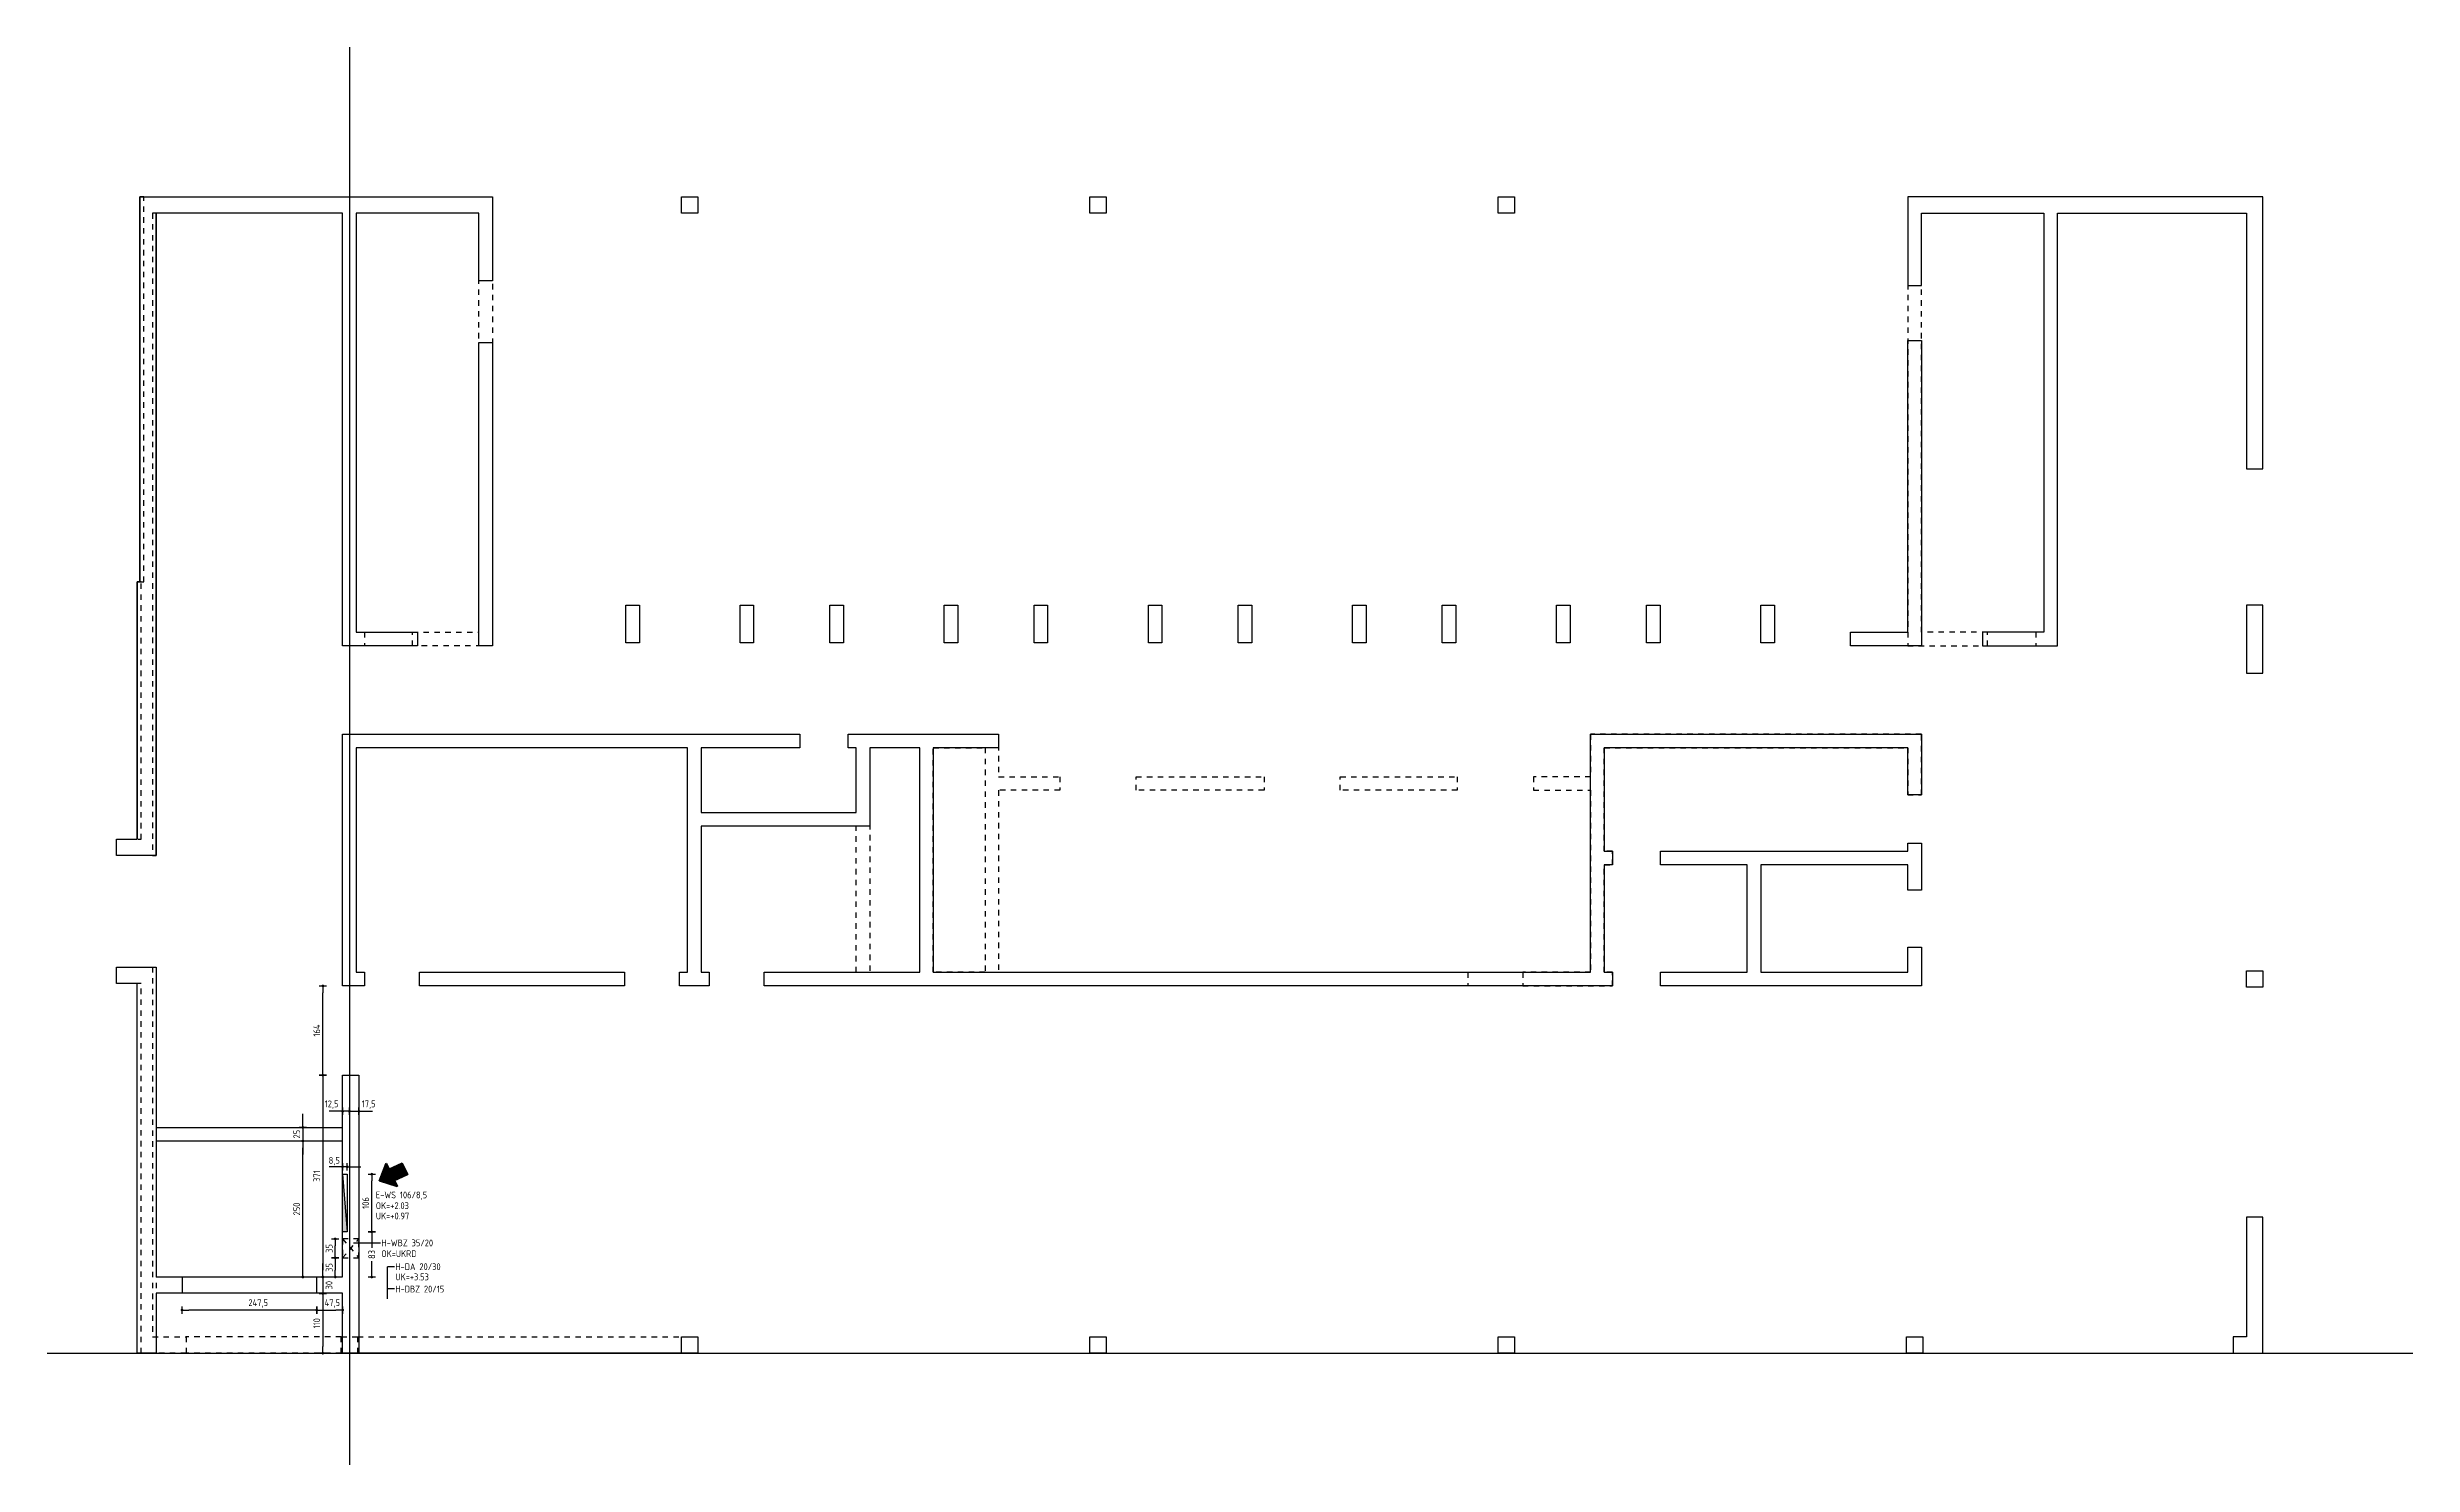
# Model space of a CAD drawing. Extents: x 6 to 107, y -33 to 42.
# Drawn here: x 63.39 to 106.84, y -33.05 to -7 of the extents above; entities that cross this region are included whole.
import ezdxf
from ezdxf.enums import TextEntityAlignment as Align

# ---------------------------------------------------------------- set-up
doc = ezdxf.new("R2010")
doc.units = 0
doc.header["$LTSCALE"] = 0.5
for name, pattern in [('AUSGEZOGEN', [1000.01, 1000, 0.01]), ('DOT', [0.175, 0.05, -0.125]), ('HIDDEN2', [0.187, 0.125, -0.062]), ('PUNKT', [0.175, 0.05, -0.125])]:
    doc.linetypes.add(name, pattern=pattern)
for name, color, linetype in [('ACHSEN', 7, 'Continuous'), ('BETON', 7, 'Continuous'), ('Brüstung EG', 7, 'Continuous'), ('EG', 7, 'Continuous'), ('grau_hell', 7, 'Continuous'), ('HILFE', 7, 'Continuous'), ('INDEX', 7, 'Continuous'), ('MASSE', 7, 'Continuous'), ('OBJEKT', 7, 'Continuous'), ('TEXT', 7, 'Continuous'), ('WD', 7, 'Continuous')]:
    doc.layers.add(name, color=color, linetype=linetype)
doc.styles.add('helv', font='tahoma.ttf')
doc.styles.add('txt', font='isocp.shx')
doc.dimstyles.new('DOT_I', dxfattribs={"dimscale": 0.5, "dimtxt": 0.25, "dimasz": 0.25, "dimexe": 0.1, "dimexo": 0.3, "dimgap": 0.1, "dimtad": 1, "dimdec": 3, "dimzin": 3, "dimtxsty": 'txt', "dimblk": 'DOT', "dimblk1": 'DOT', "dimblk2": 'DOT', "dimsah": 1, "dimcen": 0.1, "dimse1": 1, "dimse2": 1, "dimazin": 0, "dimtfac": 1, "dimtdec": 4, "dimtix": 1, "dimtmove": 2, "dimatfit": 3, "dimfxl": 0, "dimtvp": 1, "dimtolj": 1, "dimtzin": 0, "dimarcsym": 0})

msp = doc.modelspace()

# ---------------------------------------------------------------- texts
at = {"layer": 'TEXT', "color": 7, "linetype": 'AUSGEZOGEN', "style": 'txt'}
for s, p in [('E-WS 106/8,5', (69.4219, -28.1578)), ('OK=+2.03', (69.4219, -28.3554)), ('UK=+0.97', (69.4219, -28.5444)), ('H-WBZ 35/20', (69.5241, -29.0396)), ('OK=UKRD', (69.524, -29.2372)), ('H-DA 20/30', (69.779, -29.4774)), ('UK=+3.53', (69.7811, -29.6639)), ('H-DBZ 20/15', (69.779, -29.8884))]:
    msp.add_text(s, height=0.125, dxfattribs=at).set_placement(p)

# ---------------------------------------------------------------- blocks, each defined once
blk = doc.blocks.new('1.UG')
at = {"color": 0, "linetype": 'ByBlock', "lineweight": -2}
for points in [[(0, 0), (6.475, 0), (6.475, -1.54), (6.225, -1.54), (6.225, -0.3), (3.975, -0.3), (3.975, -8), (5.1, -8), (5.1, -8.25), (3.725, -8.25), (3.725, -0.3), (0.3, -0.3), (0.3, -12.105), (-0.43, -12.105), (-0.43, -11.805), (-0.05, -11.805), (-0.05, -7.075), (0, -7.075), (0, 0)], [(39, -5), (39, 0), (32.475, 0), (32.475, -1.63), (32.725, -1.63), (32.725, -0.3), (34.975, -0.3), (34.975, -8), (33.85, -8), (33.85, -8.25), (35.225, -8.25), (35.225, -0.3), (38.7, -0.3), (38.7, -5), (39, -5)], [(0.075, 0), (0, 0), (0, -7.075), (-0.05, -7.075), (-0.05, -11.805)], [(0.235, -12.105), (0.3, -12.105), (0.3, -0.3)], [(32.475, -2.64), (32.725, -2.64), (32.725, -8.25), (31.425, -8.25), (31.425, -8), (32.475, -8), (32.475, -2.64)], [(3.725, -9.875), (12.125, -9.875), (12.125, -10.125), (10.31, -10.125), (10.31, -11.315), (13.16, -11.315), (13.16, -10.125), (13.01, -10.125), (13.01, -9.875), (15.775, -9.875), (15.775, -10.125), (14.575, -10.125), (14.575, -14.25), (26.65, -14.25), (26.65, -9.875), (32.725, -9.875), (32.725, -10.99), (32.475, -10.99), (32.475, -10.125), (26.9, -10.125), (26.9, -12.025), (27.05, -12.025), (27.05, -12.275), (26.9, -12.275), (26.9, -14.25), (27.05, -14.25), (27.05, -14.5), (11.47, -14.5), (11.47, -14.25), (14.325, -14.25), (14.325, -10.125), (13.41, -10.125), (13.41, -11.565), (10.31, -11.565), (10.31, -14.25), (10.46, -14.25), (10.46, -14.5), (9.91, -14.5), (9.91, -14.25), (10.06, -14.25), (10.06, -10.125), (3.975, -10.125), (3.975, -14.25), (4.125, -14.25), (4.125, -14.5), (3.725, -14.5), (3.725, -9.875)], [(27.935, -12.025), (32.475, -12.025), (32.475, -11.875), (32.725, -11.875), (32.725, -12.74), (32.475, -12.74), (32.475, -12.275), (29.775, -12.275), (29.775, -14.25), (32.475, -14.25), (32.475, -13.79), (32.725, -13.79), (32.725, -14.5), (27.935, -14.5), (27.935, -14.25), (29.525, -14.25), (29.525, -12.275), (27.935, -12.275), (27.935, -12.025)], [(0.235, -14.155), (0.3, -14.155), (0.3, -19.85)], [(0.025, -21.25), (-0.05, -21.25), (-0.05, -14.455)], [(4.025, -21.25), (3.725, -21.25), (3.725, -20.15), (3.25, -20.15), (3.25, -19.85), (3.725, -19.85), (3.725, -16.14), (4.025, -16.14), (4.025, -21.25)], [(0.3, -20.15), (0.3, -21.25), (0.235, -21.25)]]:
    blk.add_lwpolyline(points, dxfattribs=at)
for points in [[(24.95, 0), (25.25, 0), (25.25, -0.3), (24.95, -0.3)], [(9.95, 0), (10.25, 0), (10.25, -0.3), (9.95, -0.3)], [(17.45, 0), (17.75, 0), (17.75, -0.3), (17.45, -0.3)], [(6.225, -2.675), (6.475, -2.675), (6.475, -8.25), (6.225, -8.25)], [(8.925, -7.5), (9.175, -7.5), (9.175, -8.195), (8.925, -8.195)], [(11.025, -7.5), (11.275, -7.5), (11.275, -8.195), (11.025, -8.195)], [(12.675, -7.5), (12.925, -7.5), (12.925, -8.195), (12.675, -8.195)], [(14.775, -7.5), (15.025, -7.5), (15.025, -8.195), (14.775, -8.195)], [(16.425, -7.5), (16.675, -7.5), (16.675, -8.195), (16.425, -8.195)], [(18.525, -7.5), (18.775, -7.5), (18.775, -8.195), (18.525, -8.195)], [(20.175, -7.5), (20.425, -7.5), (20.425, -8.195), (20.175, -8.195)], [(22.275, -7.5), (22.525, -7.5), (22.525, -8.195), (22.275, -8.195)], [(23.925, -7.5), (24.175, -7.5), (24.175, -8.195), (23.925, -8.195)], [(26.025, -7.5), (26.275, -7.5), (26.275, -8.195), (26.025, -8.195)], [(27.675, -7.5), (27.925, -7.5), (27.925, -8.195), (27.675, -8.195)], [(29.775, -7.5), (30.025, -7.5), (30.025, -8.195), (29.775, -8.195)], [(39, -7.5), (38.7, -7.5), (38.7, -8.75), (39, -8.75)], [(-0.05, -21.25), (-0.05, -14.455), (-0.43, -14.455), (-0.43, -14.155), (0.3, -14.155), (0.3, -19.85), (0.775, -19.85), (0.775, -20.15), (0.3, -20.15), (0.3, -21.25)], [(5.135, -14.25), (8.9, -14.25), (8.9, -14.5), (5.135, -14.5)], [(38.7, -14.225), (39, -14.225), (39, -14.525), (38.7, -14.525)], [(38.45, -21.25), (39, -21.25), (39, -18.75), (38.7, -18.75), (38.7, -20.95), (38.45, -20.95)], [(9.95, -20.95), (10.25, -20.95), (10.25, -21.25), (9.95, -21.25)], [(17.45, -20.95), (17.75, -20.95), (17.75, -21.25), (17.45, -21.25)], [(24.95, -20.95), (25.25, -20.95), (25.25, -21.25), (24.95, -21.25)], [(32.45, -20.95), (32.75, -20.95), (32.75, -21.25), (32.45, -21.25)]]:
    blk.add_lwpolyline(points, close=True, dxfattribs=at)
blk = doc.blocks.new('DOT')
at = {"layer": 'MASSE', "color": 7, "linetype": 'Continuous'}
for p, q in [((0, 0), (-1, 0)), ((0, 0.54), (0, -0.54))]:
    blk.add_line(p, q, dxfattribs=at)
at = {"layer": 'MASSE', "color": 7, "linetype": 'Continuous', "const_width": 0.2}
blk.add_lwpolyline([(-0.1, 0, 1), (0.1, 0, 1)], format="xyb", close=True, dxfattribs=at)
blk = doc.blocks.new('*D57')
at = {"layer": 'Defpoints', "color": 0, "linetype": 'AUSGEZOGEN', "lineweight": 25, "transparency": 16777216}
for p in [(68.812, -26.558), (68.812, -26.558), (68.937, -26.558)]:
    blk.add_point(p, dxfattribs=at)
at = {"layer": 'MASSE', "color": 0, "linetype": 'AUSGEZOGEN', "lineweight": -2, "transparency": 16777216}
for p, q in [((68.687, -26.558), (68.562, -26.558)), ((68.937, -26.558), (68.812, -26.558)), ((69.062, -26.558), (69.187, -26.558))]:
    blk.add_line(p, q, dxfattribs=at)
at = {"layer": 'MASSE', "color": 0, "linetype": 'AUSGEZOGEN', "lineweight": -2, "transparency": 16777216, "xscale": 0.125, "yscale": 0.125, "zscale": 0.125}
blk.add_blockref('DOT', (68.812, -26.558), dxfattribs=at)
at = {"layer": 'MASSE', "color": 0, "linetype": 'AUSGEZOGEN', "lineweight": -2, "transparency": 16777216, "xscale": 0.125, "yscale": 0.125, "zscale": 0.125, "rotation": 180}
blk.add_blockref('DOT', (68.937, -26.558), dxfattribs=at)
at = {"layer": 'MASSE', "color": 0, "linetype": 'AUSGEZOGEN', "transparency": 16777216, "insert": (68.609, -26.436), "char_height": 0.125, "attachment_point": 5, "style": 'txt'}
blk.add_mtext('\\A1;12,5', dxfattribs=at)
blk = doc.blocks.new('*D58')
at = {"layer": 'Defpoints', "color": 0, "linetype": 'AUSGEZOGEN', "lineweight": 25, "transparency": 16777216}
for p in [(68.937, -26.558), (69.112, -26.558), (69.112, -26.558)]:
    blk.add_point(p, dxfattribs=at)
at = {"layer": 'MASSE', "color": 0, "linetype": 'AUSGEZOGEN', "lineweight": -2, "transparency": 16777216}
for p, q in [((68.812, -26.558), (68.687, -26.558)), ((68.937, -26.558), (69.112, -26.558)), ((69.237, -26.558), (69.362, -26.558))]:
    blk.add_line(p, q, dxfattribs=at)
at = {"layer": 'MASSE', "color": 0, "linetype": 'AUSGEZOGEN', "lineweight": -2, "transparency": 16777216, "xscale": 0.125, "yscale": 0.125, "zscale": 0.125}
blk.add_blockref('DOT', (68.937, -26.558), dxfattribs=at)
at = {"layer": 'MASSE', "color": 0, "linetype": 'AUSGEZOGEN', "lineweight": -2, "transparency": 16777216, "xscale": 0.125, "yscale": 0.125, "zscale": 0.125, "rotation": 180}
blk.add_blockref('DOT', (69.112, -26.558), dxfattribs=at)
at = {"layer": 'MASSE', "color": 0, "linetype": 'AUSGEZOGEN', "transparency": 16777216, "insert": (69.29, -26.436), "char_height": 0.125, "attachment_point": 5, "style": 'txt'}
blk.add_mtext('\\A1;17,5', dxfattribs=at)
blk = doc.blocks.new('*D59')
at = {"layer": 'Defpoints', "color": 0, "linetype": 'AUSGEZOGEN', "lineweight": 25, "transparency": 16777216}
for p in [(68.449, -29.604), (68.449, -29.904), (68.449, -29.904)]:
    blk.add_point(p, dxfattribs=at)
at = {"layer": 'MASSE', "color": 0, "linetype": 'AUSGEZOGEN', "lineweight": -2, "transparency": 16777216}
for p, q in [((68.449, -29.479), (68.449, -29.354)), ((68.449, -29.604), (68.449, -29.904)), ((68.449, -30.029), (68.449, -30.154))]:
    blk.add_line(p, q, dxfattribs=at)
at = {"layer": 'MASSE', "color": 0, "linetype": 'AUSGEZOGEN', "lineweight": -2, "transparency": 16777216, "xscale": 0.125, "yscale": 0.125, "zscale": 0.125}
for p, rotation in [((68.449, -29.604), 270), ((68.449, -29.904), 90)]:
    blk.add_blockref('DOT', p, dxfattribs=dict(at, rotation=rotation))
at = {"layer": 'MASSE', "color": 0, "linetype": 'AUSGEZOGEN', "transparency": 16777216, "insert": (68.562, -29.754), "char_height": 0.125, "attachment_point": 5, "rotation": 90, "style": 'txt'}
blk.add_mtext('\\A1;30', dxfattribs=at)
blk = doc.blocks.new('*D60')
at = {"layer": 'Defpoints', "color": 0, "linetype": 'AUSGEZOGEN', "lineweight": 25, "transparency": 16777216}
for p in [(68.449, -29.904), (68.449, -31.004), (68.449, -31.004)]:
    blk.add_point(p, dxfattribs=at)
at = {"layer": 'MASSE', "color": 0, "linetype": 'AUSGEZOGEN', "lineweight": -2, "transparency": 16777216}
blk.add_line((68.449, -30.029), (68.449, -30.879), dxfattribs=at)
at = {"layer": 'MASSE', "color": 0, "linetype": 'AUSGEZOGEN', "lineweight": -2, "transparency": 16777216, "xscale": 0.125, "yscale": 0.125, "zscale": 0.125}
for p, rotation in [((68.449, -29.904), 90), ((68.449, -31.004), 270)]:
    blk.add_blockref('DOT', p, dxfattribs=dict(at, rotation=rotation))
at = {"layer": 'MASSE', "color": 0, "linetype": 'AUSGEZOGEN', "transparency": 16777216, "insert": (68.337, -30.454), "char_height": 0.125, "attachment_point": 5, "rotation": 90, "style": 'txt'}
blk.add_mtext('\\A1;110', dxfattribs=at)
blk = doc.blocks.new('*D61')
at = {"layer": 'Defpoints', "color": 0, "linetype": 'AUSGEZOGEN', "lineweight": 25, "transparency": 16777216}
for p in [(68.082, -26.854), (68.082, -27.104), (68.082, -27.104)]:
    blk.add_point(p, dxfattribs=at)
at = {"layer": 'MASSE', "color": 0, "linetype": 'AUSGEZOGEN', "lineweight": -2, "transparency": 16777216}
for p, q in [((68.082, -26.729), (68.082, -26.604)), ((68.082, -26.854), (68.082, -27.104)), ((68.082, -27.229), (68.082, -27.354))]:
    blk.add_line(p, q, dxfattribs=at)
at = {"layer": 'MASSE', "color": 0, "linetype": 'AUSGEZOGEN', "lineweight": -2, "transparency": 16777216, "xscale": 0.125, "yscale": 0.125, "zscale": 0.125}
for p, rotation in [((68.082, -26.854), 270), ((68.082, -27.104), 90)]:
    blk.add_blockref('DOT', p, dxfattribs=dict(at, rotation=rotation))
at = {"layer": 'MASSE', "color": 0, "linetype": 'AUSGEZOGEN', "transparency": 16777216, "insert": (67.969, -26.979), "char_height": 0.125, "attachment_point": 5, "rotation": 90, "style": 'txt'}
blk.add_mtext('\\A1;25', dxfattribs=at)
blk = doc.blocks.new('*D69')
at = {"layer": 'Defpoints', "color": 0, "linetype": 'AUSGEZOGEN', "lineweight": 25, "transparency": 16777216}
for p in [(65.862, -30.211), (65.862, -30.211), (68.337, -30.211)]:
    blk.add_point(p, dxfattribs=at)
at = {"layer": 'MASSE', "color": 0, "linetype": 'AUSGEZOGEN', "lineweight": -2, "transparency": 16777216}
blk.add_line((68.212, -30.211), (65.987, -30.211), dxfattribs=at)
at = {"layer": 'MASSE', "color": 0, "linetype": 'AUSGEZOGEN', "lineweight": -2, "transparency": 16777216, "xscale": 0.125, "yscale": 0.125, "zscale": 0.125, "rotation": 180}
blk.add_blockref('DOT', (65.862, -30.211), dxfattribs=at)
at = {"layer": 'MASSE', "color": 0, "linetype": 'AUSGEZOGEN', "lineweight": -2, "transparency": 16777216, "xscale": 0.125, "yscale": 0.125, "zscale": 0.125}
blk.add_blockref('DOT', (68.337, -30.211), dxfattribs=at)
at = {"layer": 'MASSE', "color": 0, "linetype": 'AUSGEZOGEN', "transparency": 16777216, "insert": (67.261, -30.089), "char_height": 0.125, "attachment_point": 5, "style": 'txt'}
blk.add_mtext('\\A1;247,5', dxfattribs=at)
blk = doc.blocks.new('*D70')
at = {"layer": 'Defpoints', "color": 0, "linetype": 'AUSGEZOGEN', "lineweight": 25, "transparency": 16777216}
for p in [(68.337, -30.211), (68.812, -30.211), (68.812, -30.211)]:
    blk.add_point(p, dxfattribs=at)
at = {"layer": 'MASSE', "color": 0, "linetype": 'AUSGEZOGEN', "lineweight": -2, "transparency": 16777216}
blk.add_line((68.462, -30.211), (68.687, -30.211), dxfattribs=at)
at = {"layer": 'MASSE', "color": 0, "linetype": 'AUSGEZOGEN', "lineweight": -2, "transparency": 16777216, "xscale": 0.125, "yscale": 0.125, "zscale": 0.125, "rotation": 180}
blk.add_blockref('DOT', (68.337, -30.211), dxfattribs=at)
at = {"layer": 'MASSE', "color": 0, "linetype": 'AUSGEZOGEN', "lineweight": -2, "transparency": 16777216, "xscale": 0.125, "yscale": 0.125, "zscale": 0.125}
blk.add_blockref('DOT', (68.812, -30.211), dxfattribs=at)
at = {"layer": 'MASSE', "color": 0, "linetype": 'AUSGEZOGEN', "transparency": 16777216, "insert": (68.623, -30.089), "char_height": 0.125, "attachment_point": 5, "style": 'txt'}
blk.add_mtext('\\A1;47,5', dxfattribs=at)
blk = doc.blocks.new('*D49')
at = {"layer": 'Defpoints', "color": 0, "linetype": 'AUSGEZOGEN', "lineweight": 25, "transparency": 16777216}
for p in [(68.677, -28.904), (68.677, -28.904), (68.677, -29.254)]:
    blk.add_point(p, dxfattribs=at)
at = {"layer": 'MASSE', "color": 0, "linetype": 'AUSGEZOGEN', "lineweight": -2, "transparency": 16777216}
blk.add_line((68.677, -29.129), (68.677, -29.029), dxfattribs=at)
at = {"layer": 'MASSE', "color": 0, "linetype": 'AUSGEZOGEN', "lineweight": -2, "transparency": 16777216, "xscale": 0.125, "yscale": 0.125, "zscale": 0.125}
for p, rotation in [((68.677, -28.904), 90), ((68.677, -29.254), 270)]:
    blk.add_blockref('DOT', p, dxfattribs=dict(at, rotation=rotation))
at = {"layer": 'MASSE', "color": 0, "linetype": 'AUSGEZOGEN', "transparency": 16777216, "insert": (68.565, -29.079), "char_height": 0.125, "attachment_point": 5, "rotation": 90, "style": 'txt'}
blk.add_mtext('\\A1;35', dxfattribs=at)
blk = doc.blocks.new('*D50')
at = {"layer": 'Defpoints', "color": 0, "linetype": 'AUSGEZOGEN', "lineweight": 25, "transparency": 16777216}
for p in [(68.677, -29.254), (68.677, -29.604), (68.677, -29.604)]:
    blk.add_point(p, dxfattribs=at)
at = {"layer": 'MASSE', "color": 0, "linetype": 'AUSGEZOGEN', "lineweight": -2, "transparency": 16777216}
blk.add_line((68.677, -29.379), (68.677, -29.479), dxfattribs=at)
at = {"layer": 'MASSE', "color": 0, "linetype": 'AUSGEZOGEN', "lineweight": -2, "transparency": 16777216, "xscale": 0.125, "yscale": 0.125, "zscale": 0.125}
for p, rotation in [((68.677, -29.254), 90), ((68.677, -29.604), 270)]:
    blk.add_blockref('DOT', p, dxfattribs=dict(at, rotation=rotation))
at = {"layer": 'MASSE', "color": 0, "linetype": 'AUSGEZOGEN', "transparency": 16777216, "insert": (68.565, -29.429), "char_height": 0.125, "attachment_point": 5, "rotation": 90, "style": 'txt'}
blk.add_mtext('\\A1;35', dxfattribs=at)
blk = doc.blocks.new('EG')
at = {"color": 0, "linetype": 'ByBlock', "lineweight": -2}
for points in [[(0.075, 0), (6.475, 0), (6.475, -8.25), (5.01, -8.25), (5.01, -8), (6.225, -8), (6.225, -0.3), (3.975, -0.3), (3.975, -8), (4.125, -8), (4.125, -8.25), (3.725, -8.25), (3.725, -0.3), (0.235, -0.3), (0.235, -12.105), (-0.43, -12.105), (-0.43, -11.805), (0.025, -11.805), (0.025, -7.075), (0.075, -7.075)], [(9.95, 0), (10.25, 0), (10.25, -0.3), (9.95, -0.3)], [(17.45, 0), (17.75, 0), (17.75, -0.3), (17.45, -0.3)], [(24.95, 0), (25.25, 0), (25.25, -0.3), (24.95, -0.3)], [(8.925, -7.5), (9.175, -7.5), (9.175, -8.195), (8.925, -8.195)], [(11.025, -7.5), (11.275, -7.5), (11.275, -8.195), (11.025, -8.195)], [(12.675, -7.5), (12.925, -7.5), (12.925, -8.195), (12.675, -8.195)], [(14.775, -7.5), (15.025, -7.5), (15.025, -8.195), (14.775, -8.195)], [(16.425, -7.5), (16.675, -7.5), (16.675, -8.195), (16.425, -8.195)], [(18.525, -7.5), (18.775, -7.5), (18.775, -8.195), (18.525, -8.195)], [(20.175, -7.5), (20.425, -7.5), (20.425, -8.195), (20.175, -8.195)], [(22.275, -7.5), (22.525, -7.5), (22.525, -8.195), (22.275, -8.195)], [(23.925, -7.5), (24.175, -7.5), (24.175, -8.195), (23.925, -8.195)], [(26.025, -7.5), (26.275, -7.5), (26.275, -8.195), (26.025, -8.195)], [(27.675, -7.5), (27.925, -7.5), (27.925, -8.195), (27.675, -8.195)], [(29.775, -7.5), (30.025, -7.5), (30.025, -8.195), (29.775, -8.195)], [(39, -7.5), (38.7, -7.5), (38.7, -8.75), (39, -8.75)], [(14.325, -10.125), (13.41, -10.125), (13.41, -14.25), (14.325, -14.25)], [(14.575, -10.125), (15.525, -10.125), (15.525, -14.25), (14.575, -14.25)], [(18.3, -10.655), (20.65, -10.655), (20.65, -10.905), (18.3, -10.905)], [(22.05, -10.655), (24.2, -10.655), (24.2, -10.905), (22.05, -10.905)], [(5.135, -14.25), (8.9, -14.25), (8.9, -14.5), (5.135, -14.5)], [(38.7, -14.225), (39, -14.225), (39, -14.525), (38.7, -14.525)], [(38.45, -21.25), (39, -21.25), (39, -18.75), (38.7, -18.75), (38.7, -20.95), (38.45, -20.95)], [(3.7, -20.95), (4, -20.95), (4, -21.25), (3.7, -21.25)], [(9.95, -20.95), (10.25, -20.95), (10.25, -21.25), (9.95, -21.25)], [(17.45, -20.95), (17.75, -20.95), (17.75, -21.25), (17.45, -21.25)], [(24.95, -20.95), (25.25, -20.95), (25.25, -21.25), (24.95, -21.25)], [(32.45, -20.95), (32.75, -20.95), (32.75, -21.25), (32.45, -21.25)]]:
    blk.add_lwpolyline(points, close=True, dxfattribs=at)
for points in [[(0.075, 0), (0, 0), (0, -7.075), (0.025, -7.075)], [(39, 0), (32.475, 0), (32.475, -8.25), (33.94, -8.25), (33.94, -8), (32.725, -8), (32.725, -0.3), (34.975, -0.3), (34.975, -8), (34.825, -8), (34.825, -8.25), (35.225, -8.25), (35.225, -0.3), (38.7, -0.3), (38.7, -5), (39, -5), (39, 0)], [(0.235, -12.105), (0.3, -12.105), (0.3, -0.3)], [(0.025, -7.075), (-0.05, -7.075), (-0.05, -11.805)], [(3.725, -9.875), (12.125, -9.875), (12.125, -10.125), (10.31, -10.125), (10.31, -11.315), (13.16, -11.315), (13.16, -10.125), (13.01, -10.125), (13.01, -9.875), (15.775, -9.875), (15.775, -10.655), (16.9, -10.655), (16.9, -10.905), (15.775, -10.905), (15.775, -14.25), (24.395, -14.25), (24.395, -14.5), (11.47, -14.5), (11.47, -14.25), (13.16, -14.25), (13.16, -11.565), (10.31, -11.565), (10.31, -14.25), (10.46, -14.25), (10.46, -14.5), (9.91, -14.5), (9.91, -14.25), (10.06, -14.25), (10.06, -10.125), (3.975, -10.125), (3.975, -14.25), (4.125, -14.25), (4.125, -14.5), (3.725, -14.5), (3.725, -9.875)], [(26.65, -9.875), (26.65, -10.655), (25.6, -10.655), (25.6, -10.905), (26.65, -10.905), (26.65, -14.25), (25.405, -14.25), (25.405, -14.5), (27.05, -14.5), (27.05, -14.25), (26.9, -14.25), (26.9, -12.275), (27.05, -12.275), (27.05, -12.025), (26.9, -12.025), (26.9, -10.125), (32.475, -10.125), (32.475, -10.99), (32.725, -10.99), (32.725, -9.875), (26.65, -9.875)], [(27.935, -12.025), (32.475, -12.025), (32.475, -11.875), (32.725, -11.875), (32.725, -12.74), (32.475, -12.74), (32.475, -12.275), (29.775, -12.275), (29.775, -14.25), (32.475, -14.25), (32.475, -13.79), (32.725, -13.79), (32.725, -14.5), (27.935, -14.5), (27.935, -14.25), (29.525, -14.25), (29.525, -12.275), (27.935, -12.275), (27.935, -12.025)], [(0.235, -14.155), (0.235, -20.95), (0.85, -20.95), (0.85, -21.25), (0.025, -21.25), (0.025, -14.455), (-0.43, -14.455), (-0.43, -14.155), (0.235, -14.155)], [(0.235, -14.155), (0.3, -14.155), (0.3, -20.95)], [(0.025, -21.25), (-0.05, -21.25), (-0.05, -14.455)]]:
    blk.add_lwpolyline(points, dxfattribs=at)
blk = doc.blocks.new('*D51')
at = {"layer": 'Defpoints', "color": 0, "linetype": 'AUSGEZOGEN', "lineweight": 25, "transparency": 16777216}
for p in [(68.082, -27.104), (68.082, -27.104), (68.082, -29.604)]:
    blk.add_point(p, dxfattribs=at)
at = {"layer": 'MASSE', "color": 0, "linetype": 'AUSGEZOGEN', "lineweight": -2, "transparency": 16777216}
blk.add_line((68.082, -29.479), (68.082, -27.229), dxfattribs=at)
at = {"layer": 'MASSE', "color": 0, "linetype": 'AUSGEZOGEN', "lineweight": -2, "transparency": 16777216, "xscale": 0.125, "yscale": 0.125, "zscale": 0.125}
for p, rotation in [((68.082, -27.104), 90), ((68.082, -29.604), 270)]:
    blk.add_blockref('DOT', p, dxfattribs=dict(at, rotation=rotation))
at = {"layer": 'MASSE', "color": 0, "linetype": 'AUSGEZOGEN', "transparency": 16777216, "insert": (67.969, -28.354), "char_height": 0.125, "attachment_point": 5, "rotation": 90, "style": 'txt'}
blk.add_mtext('\\A1;250', dxfattribs=at)
blk = doc.blocks.new('*D52')
at = {"layer": 'Defpoints', "color": 0, "linetype": 'AUSGEZOGEN', "lineweight": 25, "transparency": 16777216}
for p in [(68.449, -24.254), (68.449, -24.254), (68.449, -25.894)]:
    blk.add_point(p, dxfattribs=at)
at = {"layer": 'MASSE', "color": 0, "linetype": 'AUSGEZOGEN', "lineweight": -2, "transparency": 16777216}
blk.add_line((68.449, -25.769), (68.449, -24.379), dxfattribs=at)
at = {"layer": 'MASSE', "color": 0, "linetype": 'AUSGEZOGEN', "lineweight": -2, "transparency": 16777216, "xscale": 0.125, "yscale": 0.125, "zscale": 0.125}
for p, rotation in [((68.449, -24.254), 90), ((68.449, -25.894), 270)]:
    blk.add_blockref('DOT', p, dxfattribs=dict(at, rotation=rotation))
at = {"layer": 'MASSE', "color": 0, "linetype": 'AUSGEZOGEN', "transparency": 16777216, "insert": (68.337, -25.074), "char_height": 0.125, "attachment_point": 5, "rotation": 90, "style": 'txt'}
blk.add_mtext('\\A1;164', dxfattribs=at)
blk = doc.blocks.new('*D53')
at = {"layer": 'Defpoints', "color": 0, "linetype": 'AUSGEZOGEN', "lineweight": 25, "transparency": 16777216}
for p in [(68.449, -25.894), (68.449, -29.604), (68.449, -29.604)]:
    blk.add_point(p, dxfattribs=at)
at = {"layer": 'MASSE', "color": 0, "linetype": 'AUSGEZOGEN', "lineweight": -2, "transparency": 16777216}
blk.add_line((68.449, -26.019), (68.449, -29.479), dxfattribs=at)
at = {"layer": 'MASSE', "color": 0, "linetype": 'AUSGEZOGEN', "lineweight": -2, "transparency": 16777216, "xscale": 0.125, "yscale": 0.125, "zscale": 0.125}
for p, rotation in [((68.449, -25.894), 90), ((68.449, -29.604), 270)]:
    blk.add_blockref('DOT', p, dxfattribs=dict(at, rotation=rotation))
at = {"layer": 'MASSE', "color": 0, "linetype": 'AUSGEZOGEN', "transparency": 16777216, "insert": (68.337, -27.749), "char_height": 0.125, "attachment_point": 5, "rotation": 90, "style": 'txt'}
blk.add_mtext('\\A1;371', dxfattribs=at)
blk = doc.blocks.new('hin_ind5')
at = {"layer": 'grau_hell', "linetype": 'AUSGEZOGEN'}
h = blk.add_hatch(color=9, dxfattribs=at)
h.dxf.hatch_style = 2
h.paths.add_polyline_path([(0, 0), (0.62, -0.58), (0.62, -0.3), (1.31, -0.3), (1.31, 0.3), (0.62, 0.3), (0.62, 0.58)])
h.paths.add_polyline_path([(0.34, -0.27), (1.31, -0.27), (1.31, 0.27), (0.34, 0.27)], flags=9)
at = {"layer": 'OBJEKT', "linetype": 'AUSGEZOGEN'}
for points in [[(0.62, 0.3), (0.66, 0.3), (0.66, 0.58), (0.62, 0.58)], [(0.62, -0.58), (0.66, -0.58), (0.66, -0.3), (0.62, -0.3)]]:
    blk.add_hatch(color=1, dxfattribs=at).paths.add_polyline_path(points)
at = {"layer": 'OBJEKT', "color": 1, "linetype": 'AUSGEZOGEN'}
for p, q in [((0, 0), (0.62, 0.58)), ((0, 0), (0.62, -0.58)), ((0.62, 0.58), (0.62, 0.3)), ((0.62, 0.58), (0.66, 0.58)), ((0.62, 0.3), (1.31, 0.3)), ((0.66, 0.58), (0.66, 0.3)), ((1.31, 0.3), (1.31, -0.3)), ((0.62, -0.3), (0.62, -0.58)), ((0.62, -0.3), (1.31, -0.3)), ((0.66, -0.3), (0.66, -0.58))]:
    blk.add_line(p, q, dxfattribs=at)
at = {"layer": 'OBJEKT', "color": 7, "linetype": 'AUSGEZOGEN'}
blk.add_line((0.62, -0.58), (0.66, -0.58), dxfattribs=at)
at = {"layer": 'INDEX', "color": 1, "linetype": 'Continuous', "style": 'helv'}
blk.add_attdef('INDEX', text='', height=0.35, rotation=360, dxfattribs=at).set_placement((1.26, 0), align=Align.MIDDLE_RIGHT)
blk = doc.blocks.new('*D54')
at = {"layer": 'Defpoints', "color": 0, "linetype": 'AUSGEZOGEN', "lineweight": 25, "transparency": 16777216}
for p in [(69.347, -27.714), (69.347, -27.714), (69.347, -28.774)]:
    blk.add_point(p, dxfattribs=at)
at = {"layer": 'MASSE', "color": 0, "linetype": 'AUSGEZOGEN', "lineweight": -2, "transparency": 16777216}
blk.add_line((69.347, -28.649), (69.347, -27.839), dxfattribs=at)
at = {"layer": 'MASSE', "color": 0, "linetype": 'AUSGEZOGEN', "lineweight": -2, "transparency": 16777216, "xscale": 0.125, "yscale": 0.125, "zscale": 0.125}
for p, rotation in [((69.347, -27.714), 90), ((69.347, -28.774), 270)]:
    blk.add_blockref('DOT', p, dxfattribs=dict(at, rotation=rotation))
at = {"layer": 'MASSE', "color": 0, "linetype": 'AUSGEZOGEN', "transparency": 16777216, "insert": (69.235, -28.244), "char_height": 0.125, "attachment_point": 5, "rotation": 90, "style": 'txt'}
blk.add_mtext('\\A1;106', dxfattribs=at)
blk = doc.blocks.new('*D55')
at = {"layer": 'Defpoints', "color": 0, "linetype": 'AUSGEZOGEN', "lineweight": 25, "transparency": 16777216}
for p in [(69.347, -28.774), (69.347, -29.604), (69.347, -29.604)]:
    blk.add_point(p, dxfattribs=at)
at = {"layer": 'MASSE', "color": 0, "linetype": 'AUSGEZOGEN', "lineweight": -2, "transparency": 16777216}
for p, q in [((69.347, -28.899), (69.347, -29.067)), ((69.347, -29.479), (69.347, -29.31))]:
    blk.add_line(p, q, dxfattribs=at)
at = {"layer": 'MASSE', "color": 0, "linetype": 'AUSGEZOGEN', "lineweight": -2, "transparency": 16777216, "xscale": 0.125, "yscale": 0.125, "zscale": 0.125}
for p, rotation in [((69.347, -28.774), 90), ((69.347, -29.604), 270)]:
    blk.add_blockref('DOT', p, dxfattribs=dict(at, rotation=rotation))
at = {"layer": 'MASSE', "color": 0, "linetype": 'AUSGEZOGEN', "transparency": 16777216, "insert": (69.347, -29.189), "char_height": 0.125, "attachment_point": 5, "rotation": 90, "style": 'txt'}
blk.add_mtext('\\A1;83', dxfattribs=at)
blk = doc.blocks.new('*D56')
at = {"layer": 'Defpoints', "color": 0, "linetype": 'AUSGEZOGEN', "lineweight": 25, "transparency": 16777216}
for p in [(68.812, -27.578), (68.812, -27.578), (68.897, -27.578)]:
    blk.add_point(p, dxfattribs=at)
at = {"layer": 'MASSE', "color": 0, "linetype": 'AUSGEZOGEN', "lineweight": -2, "transparency": 16777216}
for p, q in [((68.687, -27.578), (68.562, -27.578)), ((68.897, -27.578), (68.812, -27.578)), ((69.022, -27.578), (69.147, -27.578))]:
    blk.add_line(p, q, dxfattribs=at)
at = {"layer": 'MASSE', "color": 0, "linetype": 'AUSGEZOGEN', "lineweight": -2, "transparency": 16777216, "xscale": 0.125, "yscale": 0.125, "zscale": 0.125}
blk.add_blockref('DOT', (68.812, -27.578), dxfattribs=at)
at = {"layer": 'MASSE', "color": 0, "linetype": 'AUSGEZOGEN', "lineweight": -2, "transparency": 16777216, "xscale": 0.125, "yscale": 0.125, "zscale": 0.125, "rotation": 180}
blk.add_blockref('DOT', (68.897, -27.578), dxfattribs=at)
at = {"layer": 'MASSE', "color": 0, "linetype": 'AUSGEZOGEN', "transparency": 16777216, "insert": (68.658, -27.475), "char_height": 0.125, "attachment_point": 5, "style": 'txt'}
blk.add_mtext('\\A1;8,5', dxfattribs=at)

# ---------------------------------------------------------------- dimensions: what is measured, and where the dimension line sits
at = {"layer": 'MASSE', "color": 7, "linetype": 'AUSGEZOGEN'}
for base, p1, p2, picture, middle in [((68.4491, -24.2535), (68.4491, -25.8935), (68.4491, -24.2535), '*D52', (68.3366, -25.0735)), ((68.4491, -29.6035), (68.4491, -25.8935), (68.4491, -29.6035), '*D53', (68.3366, -27.7485)), ((68.0817, -27.1035), (68.0817, -26.8535), (68.0817, -27.1035), '*D61', (67.9692, -26.9785)), ((68.0817, -27.1035), (68.0817, -29.6035), (68.0817, -27.1035), '*D51', (67.9692, -28.3535)), ((69.3473, -27.7135), (69.3473, -28.7735), (69.3473, -27.7135), '*D54', (69.2348, -28.2435)), ((68.6772, -28.9035), (68.6772, -29.2535), (68.6772, -28.9035), '*D49', (68.5647, -29.0785)), ((68.6772, -29.6035), (68.6772, -29.2535), (68.6772, -29.6035), '*D50', (68.5647, -29.4285)), ((68.4491, -31.0035), (68.4491, -29.9035), (68.4491, -31.0035), '*D60', (68.3366, -30.4535))]:
    dim = msp.add_linear_dim(base=base, p1=p1, p2=p2, angle=90, dimstyle='DOT_I', override={"dimdec": 0, "dimlfac": 100}, dxfattribs=at)
    dim.commit()
    dim.dimension.update_dxf_attribs({"geometry": picture, "text_midpoint": middle})
for base, p1, p2, picture, middle in [((68.8123, -26.5576), (68.9373, -26.5576), (68.8123, -26.5576), '*D57', (68.6093, -26.4357)), ((69.1123, -26.5576), (68.9373, -26.5576), (69.1123, -26.5576), '*D58', (69.2899, -26.4357)), ((68.8123, -27.5784), (68.8973, -27.5784), (68.8123, -27.5784), '*D56', (68.6582, -27.4752)), ((65.8623, -30.2106), (68.3373, -30.2106), (65.8623, -30.2106), '*D69', (67.2613, -30.0887)), ((68.8123, -30.2106), (68.3373, -30.2106), (68.8123, -30.2106), '*D70', (68.6228, -30.0887))]:
    dim = msp.add_linear_dim(base=base, p1=p1, p2=p2, dimstyle='DOT_I', override={"dimdec": 1, "dimlfac": 100}, dxfattribs=at)
    dim.commit()
    dim.dimension.update_dxf_attribs({"geometry": picture, "text_midpoint": middle, "dimtype": 160})
for base, p1, p2, picture, middle in [((69.3473, -29.6035), (69.3473, -28.7735), (69.3473, -29.6035), '*D55', (69.3473, -29.1885)), ((68.4491, -29.9035), (68.4491, -29.6035), (68.4491, -29.9035), '*D59', (68.5618, -29.7535))]:
    dim = msp.add_linear_dim(base=base, p1=p1, p2=p2, angle=90, dimstyle='DOT_I', override={"dimdec": 0, "dimlfac": 100}, dxfattribs=at)
    dim.commit()
    dim.dimension.update_dxf_attribs({"geometry": picture, "text_midpoint": middle, "dimtype": 160})

# ---------------------------------------------------------------- hatches: boundary and pattern name
at = {"layer": 'WD', "linetype": 'AUSGEZOGEN', "transparency": 33554687}
msp.add_hatch(color=253, dxfattribs=at).paths.add_polyline_path([(68.8123, -27.7135), (68.8123, -28.7735), (68.8973, -28.7735)])

# ---------------------------------------------------------------- linework, layer by layer
at = {"layer": 'ACHSEN', "color": 140, "linetype": 'AUSGEZOGEN'}
for p, q in [((68.9373, -7.0035), (68.9373, -33.0535)), ((63.3873, -31.0035), (106.8373, -31.0035))]:
    msp.add_line(p, q, dxfattribs=at)
at = {"layer": 'Brüstung EG', "color": 102, "linetype": 'DOT'}
for p, q in [((68.7873, -30.7035), (65.9373, -30.7035)), ((69.0873, -30.7035), (75.0373, -30.7035)), ((68.7873, -31.0035), (65.9373, -31.0035)), ((75.0373, -31.0035), (69.0873, -31.0035))]:
    msp.add_line(p, q, dxfattribs=at)
at = {"layer": 'HILFE', "color": 102, "linetype": 'AUSGEZOGEN'}
for p, q in [((69.5052, -28.9793), (69.0129, -28.9793)), ((69.7624, -29.4174), (69.6383, -29.4174)), ((69.6383, -30.0037), (69.6383, -29.4174)), ((69.7624, -29.8218), (69.6383, -29.8218))]:
    msp.add_line(p, q, dxfattribs=at)
at = {"layer": 'OBJEKT', "color": 7, "linetype": 'AUSGEZOGEN'}
for p, q in [((65.3873, -26.8535), (68.8123, -26.8535)), ((65.3873, -27.1035), (68.8123, -27.1035)), ((65.8623, -29.6035), (68.3373, -29.6035)), ((68.3373, -29.9035), (65.8623, -29.9035)), ((65.3873, -31.0035), (68.8123, -31.0035)), ((75.0373, -31.0035), (69.1123, -31.0035))]:
    msp.add_line(p, q, dxfattribs=at)
at = {"layer": 'WD', "color": 7, "linetype": 'AUSGEZOGEN'}
msp.add_line((68.8123, -27.7135), (68.8973, -28.7735), dxfattribs=at)
at = {"layer": 'WD', "color": 7, "linetype": 'HIDDEN2'}
for p, q in [((68.8123, -28.9035), (69.1123, -29.2535)), ((68.8123, -29.2535), (69.1123, -28.9035))]:
    msp.add_line(p, q, dxfattribs=at)
at = {"layer": 'WD', "color": 7, "linetype": 'AUSGEZOGEN'}
msp.add_lwpolyline([(68.8123, -27.7135), (68.8973, -27.7135), (68.8973, -28.7735), (68.8123, -28.7735)], close=True, dxfattribs=at)
at = {"layer": 'WD', "color": 7, "linetype": 'HIDDEN2'}
msp.add_lwpolyline([(68.8123, -29.2535), (69.1123, -29.2535), (69.1123, -28.9035), (68.8123, -28.9035)], close=True, dxfattribs=at)

# ---------------------------------------------------------------- block references
at = {"layer": 'BETON', "color": 6, "linetype": 'AUSGEZOGEN'}
msp.add_blockref('1.UG', (65.0873, -9.7535), dxfattribs=at)
at = {"layer": 'EG', "color": 7, "linetype": 'PUNKT'}
msp.add_blockref('EG', (65.0873, -9.7535), dxfattribs=at)
at = {"layer": 'INDEX', "color": 7, "linetype": 'AUSGEZOGEN'}
ref = msp.add_blockref('hin_ind5', (69.4821, -27.8366), dxfattribs=dict(at, xscale=0.4, yscale=0.4, zscale=0.4, rotation=25.44080403067992))
ref.add_attrib('INDEX', '03', dxfattribs={"color": 1, "linetype": 'Continuous', "height": 0.14, "rotation": 25.4408, "style": 'helv'}).set_placement((69.9328, -27.6222), align=Align.MIDDLE_RIGHT)

msp.set_redraw_order([(e.dxf.handle, doc.entitydb.next_handle()) for e in msp.query("TEXT MTEXT ATTDEF DIMENSION ARC_DIMENSION")])  # texts and dimensions are drawn at this point

doc.saveas('drawing.dxf')
